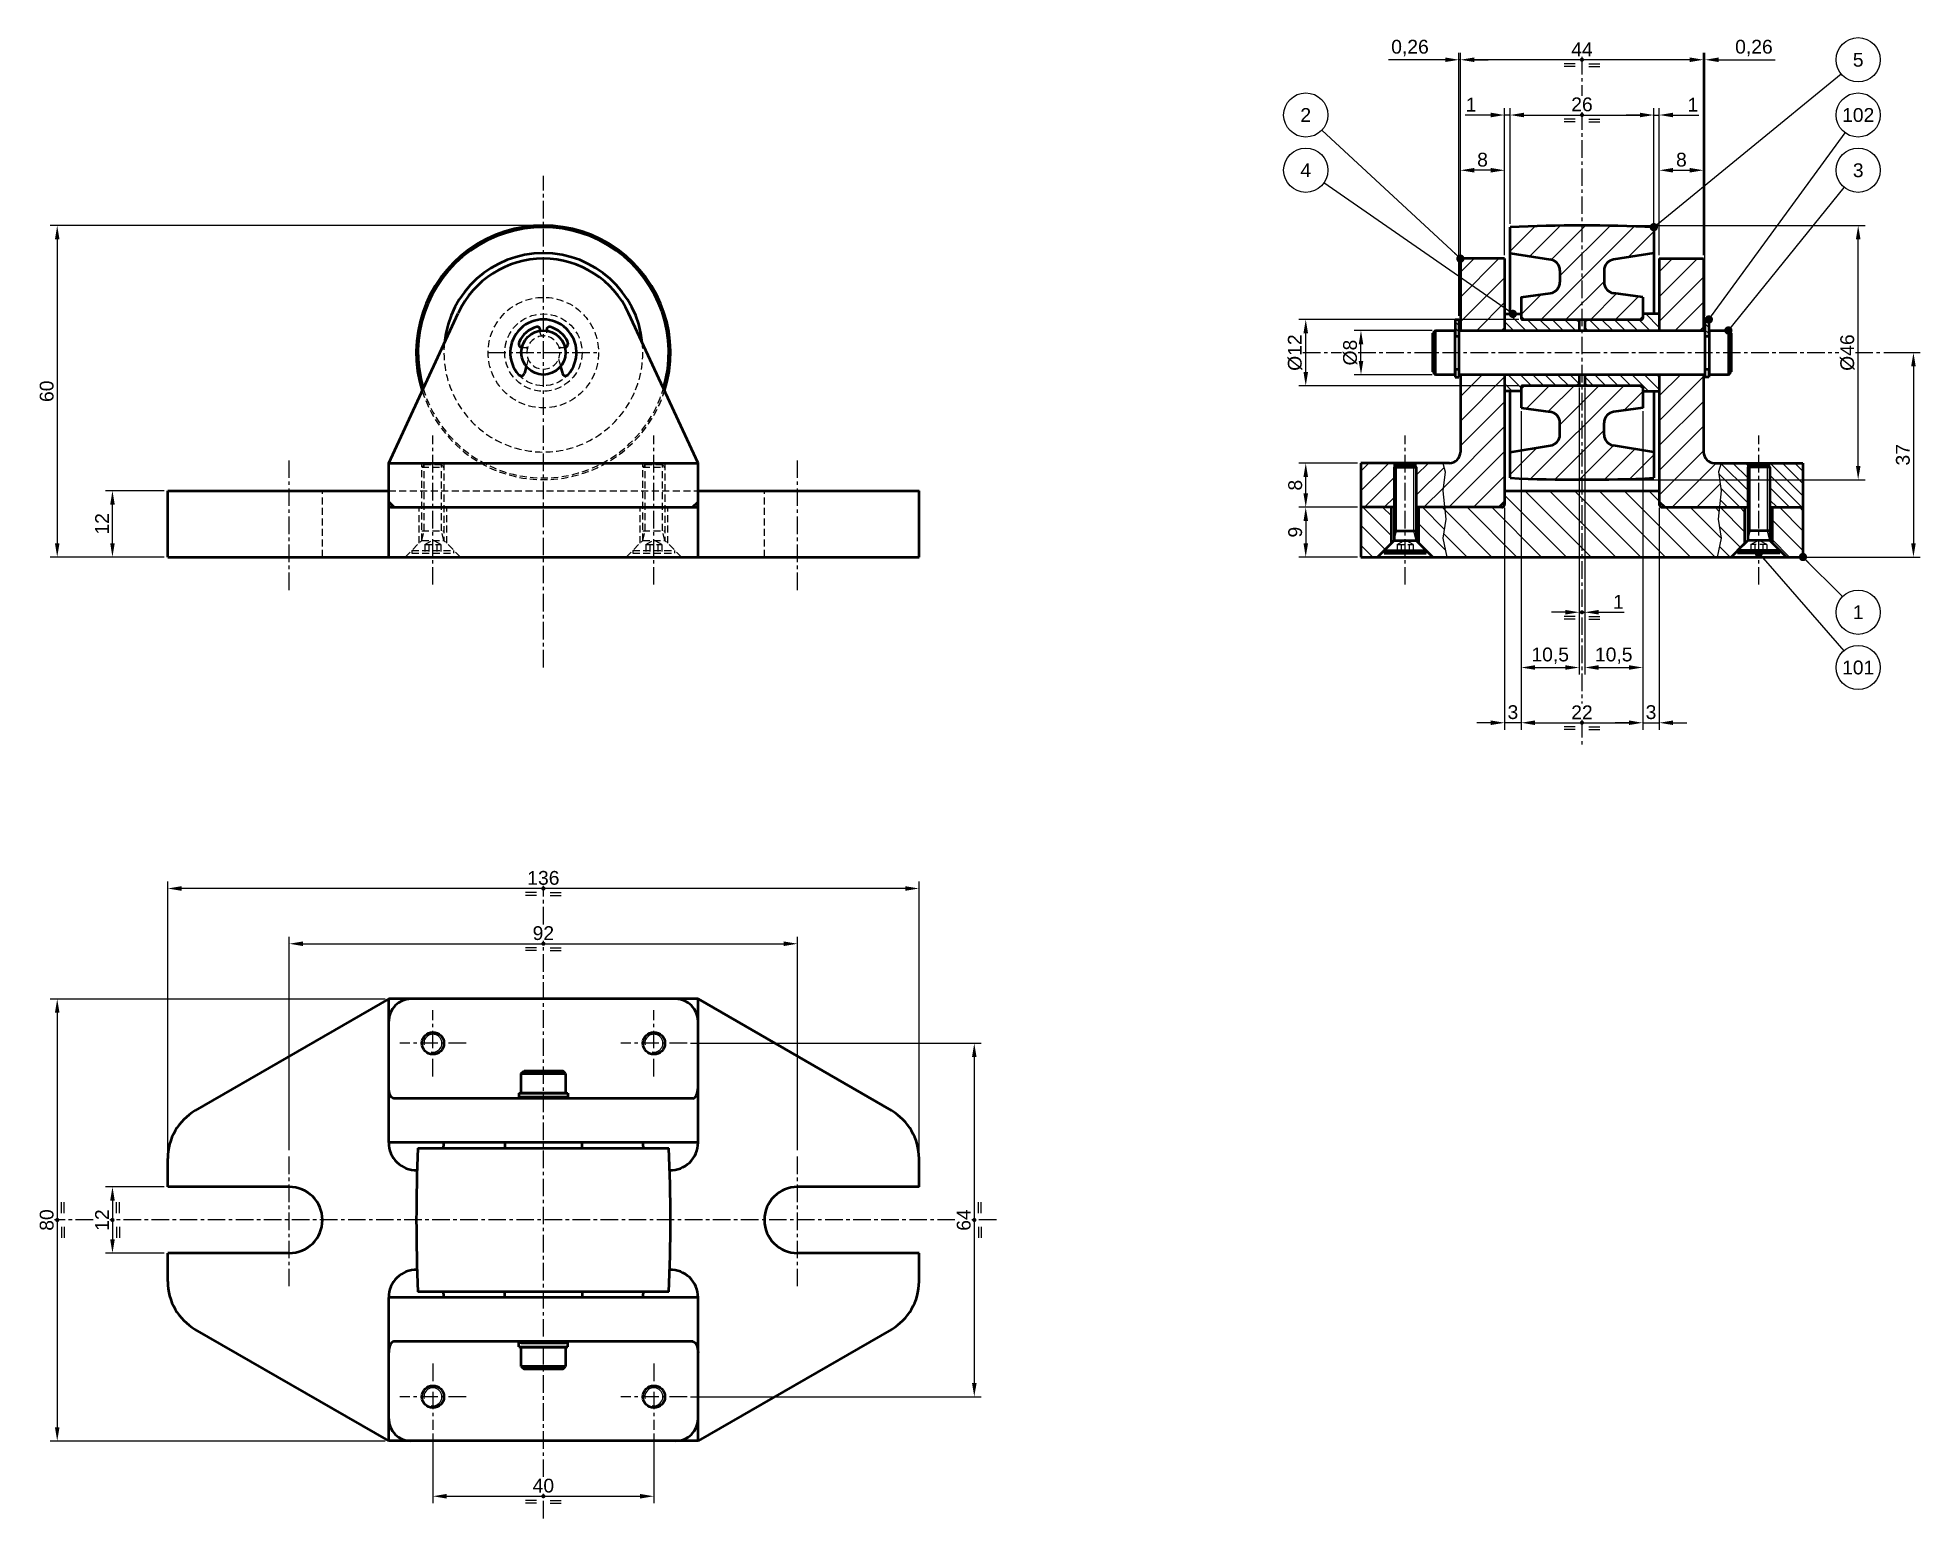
# Model space of a CAD drawing. Header units: millimetres. Extents: x 110 to 451, y 300 to 568.
import ezdxf
from ezdxf.enums import TextEntityAlignment as Align

# ---------------------------------------------------------------- set-up
doc = ezdxf.new("R2010")
doc.units = ezdxf.units.MM
doc.header["$LTSCALE"] = 0.1
doc.header["$PDSIZE"] = -5
doc.linetypes.add('CENTER', pattern=[50.8, 31.75, -6.35, 6.35, -6.35])
doc.linetypes.add('DASHED', pattern=[19.05, 12.7, -6.35])
for name, color, linetype, lineweight in [('ASSE', 4, 'CENTER', 25), ('CONTORNO1', 7, 'Continuous', 50), ('CONTORNO3', 5, 'Continuous', 50), ('NASCOSTA', 6, 'DASHED', 25), ('QUOTA', 3, 'Continuous', 25), ('SOTTILE', 3, 'Continuous', 25), ('TRATTEGGIO', 1, 'Continuous', 25)]:
    doc.layers.add(name, color=color, linetype=linetype, lineweight=lineweight)
doc.styles.get("Standard").update_dxf_attribs({"font": 'arial.ttf'})
doc.dimstyles.new('ISO_1-1', dxfattribs={"dimtxt": 2.5, "dimasz": 2.5, "dimexe": 1.25, "dimexo": 0.625, "dimtad": 1, "dimtxsty": 'Standard', "dimcen": 2.5, "dimclrt": 2, "dimadec": 0, "dimazin": 0, "dimtfac": 1, "dimtmove": 0, "dimatfit": 3, "dimfxl": 1, "dimarcsym": 0})
pattern_1 = [(45, (-68.0443, 0), (-2.245064, 2.245064), [])]
pattern_2 = [(135, (-68.0443, 0), (-1.122532, -1.122532), [])]
pattern_3 = [(135, (-68.0443, 0), (-0.561266, -0.561266), [])]

msp = doc.modelspace()

# ---------------------------------------------------------------- blocks, each defined once
blk = doc.blocks.new('*D3')
at = {"layer": 'Defpoints', "color": 0}
for p in [(181.96, 316.28), (221.96, 316.28), (221.96, 304.28)]:
    blk.add_point(p, dxfattribs=at)
at = {"layer": 'QUOTA', "color": 0, "lineweight": -2}
for p, q in [((181.96, 315.66), (181.96, 303.03)), ((221.96, 315.66), (221.96, 303.03)), ((184.46, 304.28), (219.46, 304.28))]:
    blk.add_line(p, q, dxfattribs=at)
at = {"layer": 'QUOTA', "color": 0}
for points in [[(184.46, 304.7), (184.46, 303.87), (181.96, 304.28)], [(219.46, 303.87), (219.46, 304.7), (221.96, 304.28)]]:
    blk.add_solid(points, dxfattribs=at)
at = {"layer": 'QUOTA', "color": 2, "insert": (201.96, 306.19), "char_height": 2.5, "attachment_point": 5}
blk.add_mtext('40', dxfattribs=at)
blk = doc.blocks.new('*D4')
at = {"layer": 'Defpoints', "color": 0}
for p in [(227.96, 386.28), (227.96, 322.28), (279.96, 322.28)]:
    blk.add_point(p, dxfattribs=at)
at = {"layer": 'QUOTA', "color": 0, "lineweight": -2}
for p, q in [((228.59, 386.28), (281.21, 386.28)), ((279.96, 383.78), (279.96, 324.78)), ((228.59, 322.28), (281.21, 322.28))]:
    blk.add_line(p, q, dxfattribs=at)
at = {"layer": 'QUOTA', "color": 0}
for points in [[(280.38, 383.78), (279.55, 383.78), (279.96, 386.28)], [(279.55, 324.78), (280.38, 324.78), (279.96, 322.28)]]:
    blk.add_solid(points, dxfattribs=at)
at = {"layer": 'QUOTA', "color": 2, "insert": (278.06, 354.28), "char_height": 2.5, "attachment_point": 5, "rotation": 90}
blk.add_mtext('64', dxfattribs=at)
blk = doc.blocks.new('*D5')
at = {"layer": 'Defpoints', "color": 0}
for p in [(247.96, 404.28), (155.96, 366.28), (247.96, 366.28)]:
    blk.add_point(p, dxfattribs=at)
at = {"layer": 'QUOTA', "color": 0, "lineweight": -2}
for p, q in [((155.96, 366.91), (155.96, 405.53)), ((158.46, 404.28), (245.46, 404.28)), ((247.96, 366.91), (247.96, 405.53))]:
    blk.add_line(p, q, dxfattribs=at)
at = {"layer": 'QUOTA', "color": 0}
for points in [[(158.46, 404.7), (158.46, 403.87), (155.96, 404.28)], [(245.46, 403.87), (245.46, 404.7), (247.96, 404.28)]]:
    blk.add_solid(points, dxfattribs=at)
at = {"layer": 'QUOTA', "color": 2, "insert": (201.96, 406.19), "char_height": 2.5, "attachment_point": 5}
blk.add_mtext('92', dxfattribs=at)
blk = doc.blocks.new('*D6')
at = {"layer": 'Defpoints', "color": 0}
for p in [(133.96, 414.28), (133.96, 365.42), (269.96, 365.42)]:
    blk.add_point(p, dxfattribs=at)
at = {"layer": 'QUOTA', "color": 0, "lineweight": -2}
for p, q in [((133.96, 366.04), (133.96, 415.53)), ((267.46, 414.28), (136.46, 414.28)), ((269.96, 366.04), (269.96, 415.53))]:
    blk.add_line(p, q, dxfattribs=at)
at = {"layer": 'QUOTA', "color": 0}
for points in [[(136.46, 414.7), (136.46, 413.87), (133.96, 414.28)], [(267.46, 413.87), (267.46, 414.7), (269.96, 414.28)]]:
    blk.add_solid(points, dxfattribs=at)
at = {"layer": 'QUOTA', "color": 2, "insert": (201.96, 416.19), "char_height": 2.5, "attachment_point": 5}
blk.add_mtext('136', dxfattribs=at)
blk = doc.blocks.new('*D7')
at = {"layer": 'Defpoints', "color": 0}
for p in [(133.96, 360.28), (123.96, 348.28), (133.96, 348.28)]:
    blk.add_point(p, dxfattribs=at)
at = {"layer": 'QUOTA', "color": 0, "lineweight": -2}
for p, q in [((133.34, 360.28), (122.71, 360.28)), ((123.96, 357.78), (123.96, 350.78)), ((133.34, 348.28), (122.71, 348.28))]:
    blk.add_line(p, q, dxfattribs=at)
at = {"layer": 'QUOTA', "color": 0}
for points in [[(124.38, 357.78), (123.55, 357.78), (123.96, 360.28)], [(123.55, 350.78), (124.38, 350.78), (123.96, 348.28)]]:
    blk.add_solid(points, dxfattribs=at)
at = {"layer": 'QUOTA', "color": 2, "insert": (122.08, 354.28), "char_height": 2.5, "attachment_point": 5, "rotation": 90}
blk.add_mtext('12', dxfattribs=at)
blk = doc.blocks.new('*D8')
at = {"layer": 'Defpoints', "color": 0}
for p in [(173.96, 394.28), (113.96, 314.28), (173.96, 314.28)]:
    blk.add_point(p, dxfattribs=at)
at = {"layer": 'QUOTA', "color": 0, "lineweight": -2}
for p, q in [((173.34, 394.28), (112.71, 394.28)), ((113.96, 391.78), (113.96, 316.78)), ((173.34, 314.28), (112.71, 314.28))]:
    blk.add_line(p, q, dxfattribs=at)
at = {"layer": 'QUOTA', "color": 0}
for points in [[(114.38, 391.78), (113.55, 391.78), (113.96, 394.28)], [(113.55, 316.78), (114.38, 316.78), (113.96, 314.28)]]:
    blk.add_solid(points, dxfattribs=at)
at = {"layer": 'QUOTA', "color": 2, "insert": (112.06, 354.28), "char_height": 2.5, "attachment_point": 5, "rotation": 90}
blk.add_mtext('80', dxfattribs=at)
blk = doc.blocks.new('*D9')
at = {"layer": 'Defpoints', "color": 0}
for p in [(123.96, 486.28), (133.96, 486.28), (133.96, 474.28)]:
    blk.add_point(p, dxfattribs=at)
at = {"layer": 'QUOTA', "color": 0, "lineweight": -2}
for p, q in [((133.34, 486.28), (122.71, 486.28)), ((123.96, 476.78), (123.96, 483.78)), ((133.34, 474.28), (122.71, 474.28))]:
    blk.add_line(p, q, dxfattribs=at)
at = {"layer": 'QUOTA', "color": 0}
for points in [[(124.38, 483.78), (123.55, 483.78), (123.96, 486.28)], [(123.55, 476.78), (124.38, 476.78), (123.96, 474.28)]]:
    blk.add_solid(points, dxfattribs=at)
at = {"layer": 'QUOTA', "color": 2, "insert": (122.08, 480.28), "char_height": 2.5, "attachment_point": 5, "rotation": 90}
blk.add_mtext('12', dxfattribs=at)
blk = doc.blocks.new('*D10')
at = {"layer": 'Defpoints', "color": 0}
for p in [(201.96, 534.28), (113.96, 474.28), (133.96, 474.28)]:
    blk.add_point(p, dxfattribs=at)
at = {"layer": 'QUOTA', "color": 0, "lineweight": -2}
for p, q in [((201.34, 534.28), (112.71, 534.28)), ((113.96, 531.78), (113.96, 476.78)), ((133.34, 474.28), (112.71, 474.28))]:
    blk.add_line(p, q, dxfattribs=at)
at = {"layer": 'QUOTA', "color": 0}
for points in [[(114.38, 531.78), (113.55, 531.78), (113.96, 534.28)], [(113.55, 476.78), (114.38, 476.78), (113.96, 474.28)]]:
    blk.add_solid(points, dxfattribs=at)
at = {"layer": 'QUOTA', "color": 2, "insert": (112.06, 504.28), "char_height": 2.5, "attachment_point": 5, "rotation": 90}
blk.add_mtext('60', dxfattribs=at)
blk = doc.blocks.new('*D11')
at = {"layer": 'Defpoints', "color": 0}
for p in [(339.96, 491.28), (349.96, 491.28), (349.96, 483.28)]:
    blk.add_point(p, dxfattribs=at)
at = {"layer": 'QUOTA', "color": 0, "lineweight": -2}
for p, q in [((349.34, 491.28), (338.71, 491.28)), ((339.96, 485.78), (339.96, 488.78)), ((349.34, 483.28), (338.71, 483.28))]:
    blk.add_line(p, q, dxfattribs=at)
at = {"layer": 'QUOTA', "color": 0}
for points in [[(340.38, 488.78), (339.55, 488.78), (339.96, 491.28)], [(339.55, 485.78), (340.38, 485.78), (339.96, 483.28)]]:
    blk.add_solid(points, dxfattribs=at)
at = {"layer": 'QUOTA', "color": 2, "insert": (338.06, 487.28), "char_height": 2.5, "attachment_point": 5, "rotation": 90}
blk.add_mtext('8', dxfattribs=at)
blk = doc.blocks.new('*D12')
at = {"layer": 'Defpoints', "color": 0}
for p in [(349.96, 483.28), (339.96, 474.28), (349.96, 474.28)]:
    blk.add_point(p, dxfattribs=at)
at = {"layer": 'QUOTA', "color": 0, "lineweight": -2}
for p, q in [((349.34, 483.28), (338.71, 483.28)), ((339.96, 480.78), (339.96, 476.78)), ((349.34, 474.28), (338.71, 474.28))]:
    blk.add_line(p, q, dxfattribs=at)
at = {"layer": 'QUOTA', "color": 0}
for points in [[(340.38, 480.78), (339.55, 480.78), (339.96, 483.28)], [(339.55, 476.78), (340.38, 476.78), (339.96, 474.28)]]:
    blk.add_solid(points, dxfattribs=at)
at = {"layer": 'QUOTA', "color": 2, "insert": (338.06, 478.78), "char_height": 2.5, "attachment_point": 5, "rotation": 90}
blk.add_mtext('9', dxfattribs=at)
blk = doc.blocks.new('*D13')
at = {"layer": 'Defpoints', "color": 0}
for p in [(389.96, 534.28), (439.96, 534.28), (389.96, 488.28)]:
    blk.add_point(p, dxfattribs=at)
at = {"layer": 'QUOTA', "color": 0, "lineweight": -2}
for p, q in [((390.59, 534.28), (441.21, 534.28)), ((439.96, 490.78), (439.96, 531.78)), ((390.59, 488.28), (441.21, 488.28))]:
    blk.add_line(p, q, dxfattribs=at)
at = {"layer": 'QUOTA', "color": 0}
for points in [[(440.38, 531.78), (439.55, 531.78), (439.96, 534.28)], [(439.55, 490.78), (440.38, 490.78), (439.96, 488.28)]]:
    blk.add_solid(points, dxfattribs=at)
at = {"layer": 'QUOTA', "color": 2, "insert": (438.02, 511.28), "char_height": 2.5, "attachment_point": 5, "rotation": 90}
blk.add_mtext('%%C46', dxfattribs=at)
blk = doc.blocks.new('*D14')
at = {"layer": 'Defpoints', "color": 0}
for p in [(339.96, 517.28), (379.16, 517.28), (379.16, 505.28)]:
    blk.add_point(p, dxfattribs=at)
at = {"layer": 'QUOTA', "color": 0, "lineweight": -2}
for p, q in [((378.54, 517.28), (338.71, 517.28)), ((339.96, 507.78), (339.96, 514.78)), ((378.54, 505.28), (338.71, 505.28))]:
    blk.add_line(p, q, dxfattribs=at)
at = {"layer": 'QUOTA', "color": 0}
for points in [[(340.38, 514.78), (339.55, 514.78), (339.96, 517.28)], [(339.55, 507.78), (340.38, 507.78), (339.96, 505.28)]]:
    blk.add_solid(points, dxfattribs=at)
at = {"layer": 'QUOTA', "color": 2, "insert": (338.02, 511.28), "char_height": 2.5, "attachment_point": 5, "rotation": 90}
blk.add_mtext('%%C12', dxfattribs=at)
blk = doc.blocks.new('*D15')
at = {"layer": 'Defpoints', "color": 0}
for p in [(349.96, 515.28), (363.46, 515.28), (363.46, 507.28)]:
    blk.add_point(p, dxfattribs=at)
at = {"layer": 'QUOTA', "color": 0, "lineweight": -2}
for p, q in [((362.84, 515.28), (348.71, 515.28)), ((349.96, 509.78), (349.96, 512.78)), ((362.84, 507.28), (348.71, 507.28))]:
    blk.add_line(p, q, dxfattribs=at)
at = {"layer": 'QUOTA', "color": 0}
for points in [[(350.38, 512.78), (349.55, 512.78), (349.96, 515.28)], [(349.55, 509.78), (350.38, 509.78), (349.96, 507.28)]]:
    blk.add_solid(points, dxfattribs=at)
at = {"layer": 'QUOTA', "color": 2, "insert": (348.02, 511.28), "char_height": 2.5, "attachment_point": 5, "rotation": 90}
blk.add_mtext('%%C8', dxfattribs=at)
blk = doc.blocks.new('*D16')
at = {"layer": 'Defpoints', "color": 0}
for p in [(443.96, 511.28), (429.96, 474.28), (449.96, 474.28)]:
    blk.add_point(p, dxfattribs=at)
at = {"layer": 'QUOTA', "color": 0, "lineweight": -2}
for p, q in [((444.59, 511.28), (451.21, 511.28)), ((449.96, 508.78), (449.96, 476.78)), ((430.59, 474.28), (451.21, 474.28))]:
    blk.add_line(p, q, dxfattribs=at)
at = {"layer": 'QUOTA', "color": 0}
for points in [[(450.38, 508.78), (449.55, 508.78), (449.96, 511.28)], [(449.55, 476.78), (450.38, 476.78), (449.96, 474.28)]]:
    blk.add_solid(points, dxfattribs=at)
at = {"layer": 'QUOTA', "color": 2, "insert": (448.06, 492.78), "char_height": 2.5, "attachment_point": 5, "rotation": 90}
blk.add_mtext('37', dxfattribs=at)
blk = doc.blocks.new('*D17')
at = {"layer": 'Defpoints', "color": 0}
for p in [(402.96, 554.28), (376.96, 533.98), (402.96, 533.98)]:
    blk.add_point(p, dxfattribs=at)
at = {"layer": 'QUOTA', "color": 0, "lineweight": -2}
for p, q in [((376.96, 534.61), (376.96, 555.53)), ((402.96, 534.61), (402.96, 555.53)), ((379.46, 554.28), (400.46, 554.28))]:
    blk.add_line(p, q, dxfattribs=at)
at = {"layer": 'QUOTA', "color": 0}
for points in [[(379.46, 554.7), (379.46, 553.87), (376.96, 554.28)], [(400.46, 553.87), (400.46, 554.7), (402.96, 554.28)]]:
    blk.add_solid(points, dxfattribs=at)
at = {"layer": 'QUOTA', "color": 2, "insert": (389.96, 556.19), "char_height": 2.5, "attachment_point": 5}
blk.add_mtext('26', dxfattribs=at)
blk = doc.blocks.new('*D18')
at = {"layer": 'Defpoints', "color": 0}
for p in [(403.96, 554.28), (402.96, 533.98), (403.96, 528.28)]:
    blk.add_point(p, dxfattribs=at)
at = {"layer": 'QUOTA', "color": 0, "lineweight": -2}
for p, q in [((402.96, 534.61), (402.96, 555.53)), ((403.96, 528.91), (403.96, 555.53)), ((400.46, 554.28), (397.96, 554.28)), ((402.96, 554.28), (403.96, 554.28)), ((406.46, 554.28), (411.13, 554.28))]:
    blk.add_line(p, q, dxfattribs=at)
at = {"layer": 'QUOTA', "color": 0}
for points in [[(400.46, 553.87), (400.46, 554.7), (402.96, 554.28)], [(406.46, 554.7), (406.46, 553.87), (403.96, 554.28)]]:
    blk.add_solid(points, dxfattribs=at)
at = {"layer": 'QUOTA', "color": 2, "insert": (410.05, 556.16), "char_height": 2.5, "attachment_point": 5}
blk.add_mtext('1', dxfattribs=at)
blk = doc.blocks.new('*D19')
at = {"layer": 'Defpoints', "color": 0}
for p in [(411.96, 544.28), (403.96, 528.28), (411.96, 528.28)]:
    blk.add_point(p, dxfattribs=at)
at = {"layer": 'QUOTA', "color": 0, "lineweight": -2}
for p, q in [((403.96, 528.91), (403.96, 545.53)), ((411.96, 528.91), (411.96, 545.53)), ((406.46, 544.28), (409.46, 544.28))]:
    blk.add_line(p, q, dxfattribs=at)
at = {"layer": 'QUOTA', "color": 0}
for points in [[(406.46, 544.7), (406.46, 543.87), (403.96, 544.28)], [(409.46, 543.87), (409.46, 544.7), (411.96, 544.28)]]:
    blk.add_solid(points, dxfattribs=at)
at = {"layer": 'QUOTA', "color": 2, "insert": (407.96, 546.19), "char_height": 2.5, "attachment_point": 5}
blk.add_mtext('8', dxfattribs=at)
blk = doc.blocks.new('*D20')
at = {"layer": 'Defpoints', "color": 0}
for p in [(367.96, 564.28), (367.96, 528.28), (411.96, 528.28)]:
    blk.add_point(p, dxfattribs=at)
at = {"layer": 'QUOTA', "color": 0, "lineweight": -2}
for p, q in [((367.96, 528.91), (367.96, 565.53)), ((409.46, 564.28), (370.46, 564.28)), ((411.96, 528.91), (411.96, 565.53))]:
    blk.add_line(p, q, dxfattribs=at)
at = {"layer": 'QUOTA', "color": 0}
for points in [[(370.46, 564.7), (370.46, 563.87), (367.96, 564.28)], [(409.46, 563.87), (409.46, 564.7), (411.96, 564.28)]]:
    blk.add_solid(points, dxfattribs=at)
at = {"layer": 'QUOTA', "color": 2, "insert": (389.96, 566.16), "char_height": 2.5, "attachment_point": 5}
blk.add_mtext('44', dxfattribs=at)
blk = doc.blocks.new('*D21')
at = {"layer": 'Defpoints', "color": 0}
for p in [(412.22, 564.28), (411.96, 528.28), (412.22, 517.28)]:
    blk.add_point(p, dxfattribs=at)
at = {"layer": 'QUOTA', "color": 0, "lineweight": -2}
for p, q in [((409.46, 564.28), (406.96, 564.28)), ((411.96, 528.91), (411.96, 565.53)), ((411.96, 564.28), (412.22, 564.28)), ((412.22, 517.91), (412.22, 565.53)), ((414.72, 564.28), (424.96, 564.28))]:
    blk.add_line(p, q, dxfattribs=at)
at = {"layer": 'QUOTA', "color": 0}
for points in [[(409.46, 563.87), (409.46, 564.7), (411.96, 564.28)], [(414.72, 564.7), (414.72, 563.87), (412.22, 564.28)]]:
    blk.add_solid(points, dxfattribs=at)
at = {"layer": 'QUOTA', "color": 2, "insert": (421.09, 566.41), "char_height": 2.5, "attachment_point": 5}
blk.add_mtext('0,26', dxfattribs=at)
blk = doc.blocks.new('*D22')
at = {"layer": 'Defpoints', "color": 0}
for p in [(367.7, 564.28), (367.96, 528.28), (367.7, 517.28)]:
    blk.add_point(p, dxfattribs=at)
at = {"layer": 'QUOTA', "color": 0, "lineweight": -2}
for p, q in [((365.2, 564.28), (354.96, 564.28)), ((367.7, 517.91), (367.7, 565.53)), ((367.96, 564.28), (367.7, 564.28)), ((367.96, 528.91), (367.96, 565.53)), ((370.46, 564.28), (372.96, 564.28))]:
    blk.add_line(p, q, dxfattribs=at)
at = {"layer": 'QUOTA', "color": 0}
for points in [[(365.2, 563.87), (365.2, 564.7), (367.7, 564.28)], [(370.46, 564.7), (370.46, 563.87), (367.96, 564.28)]]:
    blk.add_solid(points, dxfattribs=at)
at = {"layer": 'QUOTA', "color": 2, "insert": (358.83, 566.41), "char_height": 2.5, "attachment_point": 5}
blk.add_mtext('0,26', dxfattribs=at)
blk = doc.blocks.new('*D23')
at = {"layer": 'Defpoints', "color": 0}
for p in [(375.96, 554.28), (376.96, 533.98), (375.96, 528.28)]:
    blk.add_point(p, dxfattribs=at)
at = {"layer": 'QUOTA', "color": 0, "lineweight": -2}
for p, q in [((375.96, 528.91), (375.96, 555.53)), ((376.96, 534.61), (376.96, 555.53)), ((373.46, 554.28), (368.79, 554.28)), ((376.96, 554.28), (375.96, 554.28)), ((379.46, 554.28), (381.96, 554.28))]:
    blk.add_line(p, q, dxfattribs=at)
at = {"layer": 'QUOTA', "color": 0}
for points in [[(373.46, 553.87), (373.46, 554.7), (375.96, 554.28)], [(379.46, 554.7), (379.46, 553.87), (376.96, 554.28)]]:
    blk.add_solid(points, dxfattribs=at)
at = {"layer": 'QUOTA', "color": 2, "insert": (369.88, 556.16), "char_height": 2.5, "attachment_point": 5}
blk.add_mtext('1', dxfattribs=at)
blk = doc.blocks.new('*D24')
at = {"layer": 'Defpoints', "color": 0}
for p in [(367.96, 544.28), (367.96, 528.28), (375.96, 528.28)]:
    blk.add_point(p, dxfattribs=at)
at = {"layer": 'QUOTA', "color": 0, "lineweight": -2}
for p, q in [((367.96, 528.91), (367.96, 545.53)), ((375.96, 528.91), (375.96, 545.53)), ((373.46, 544.28), (370.46, 544.28))]:
    blk.add_line(p, q, dxfattribs=at)
at = {"layer": 'QUOTA', "color": 0}
for points in [[(370.46, 544.7), (370.46, 543.87), (367.96, 544.28)], [(373.46, 543.87), (373.46, 544.7), (375.96, 544.28)]]:
    blk.add_solid(points, dxfattribs=at)
at = {"layer": 'QUOTA', "color": 2, "insert": (371.96, 546.19), "char_height": 2.5, "attachment_point": 5}
blk.add_mtext('8', dxfattribs=at)
blk = doc.blocks.new('*D25')
at = {"layer": 'Defpoints', "color": 0}
for p in [(389.46, 505.57), (378.96, 501.28), (389.46, 454.28)]:
    blk.add_point(p, dxfattribs=at)
at = {"layer": 'QUOTA', "color": 0, "lineweight": -2}
for p, q in [((389.46, 504.95), (389.46, 453.03)), ((378.96, 500.66), (378.96, 453.03)), ((381.46, 454.28), (386.96, 454.28))]:
    blk.add_line(p, q, dxfattribs=at)
at = {"layer": 'QUOTA', "color": 0}
for points in [[(381.46, 454.7), (381.46, 453.87), (378.96, 454.28)], [(386.96, 453.87), (386.96, 454.7), (389.46, 454.28)]]:
    blk.add_solid(points, dxfattribs=at)
at = {"layer": 'QUOTA', "color": 2, "insert": (384.21, 456.41), "char_height": 2.5, "attachment_point": 5}
blk.add_mtext('10,5', dxfattribs=at)
blk = doc.blocks.new('*D26')
at = {"layer": 'Defpoints', "color": 0}
for p in [(378.96, 501.28), (375.96, 483.78), (375.96, 444.28)]:
    blk.add_point(p, dxfattribs=at)
at = {"layer": 'QUOTA', "color": 0, "lineweight": -2}
for p, q in [((378.96, 500.66), (378.96, 443.03)), ((375.96, 483.16), (375.96, 443.03)), ((373.46, 444.28), (370.96, 444.28)), ((378.96, 444.28), (375.96, 444.28)), ((381.46, 444.28), (383.96, 444.28))]:
    blk.add_line(p, q, dxfattribs=at)
at = {"layer": 'QUOTA', "color": 0}
for points in [[(373.46, 443.87), (373.46, 444.7), (375.96, 444.28)], [(381.46, 444.7), (381.46, 443.87), (378.96, 444.28)]]:
    blk.add_solid(points, dxfattribs=at)
at = {"layer": 'QUOTA', "color": 2, "insert": (377.46, 446.19), "char_height": 2.5, "attachment_point": 5}
blk.add_mtext('3', dxfattribs=at)
blk = doc.blocks.new('*D27')
at = {"layer": 'Defpoints', "color": 0}
for p in [(378.96, 501.28), (400.96, 501.28), (400.96, 444.28)]:
    blk.add_point(p, dxfattribs=at)
at = {"layer": 'QUOTA', "color": 0, "lineweight": -2}
for p, q in [((378.96, 500.66), (378.96, 443.03)), ((400.96, 500.66), (400.96, 443.03)), ((381.46, 444.28), (398.46, 444.28))]:
    blk.add_line(p, q, dxfattribs=at)
at = {"layer": 'QUOTA', "color": 0}
for points in [[(381.46, 444.7), (381.46, 443.87), (378.96, 444.28)], [(398.46, 443.87), (398.46, 444.7), (400.96, 444.28)]]:
    blk.add_solid(points, dxfattribs=at)
at = {"layer": 'QUOTA', "color": 2, "insert": (389.96, 446.16), "char_height": 2.5, "attachment_point": 5}
blk.add_mtext('22', dxfattribs=at)
blk = doc.blocks.new('*D28')
at = {"layer": 'Defpoints', "color": 0}
for p in [(390.46, 505.57), (400.96, 501.28), (400.96, 454.28)]:
    blk.add_point(p, dxfattribs=at)
at = {"layer": 'QUOTA', "color": 0, "lineweight": -2}
for p, q in [((390.46, 504.95), (390.46, 453.03)), ((400.96, 500.66), (400.96, 453.03)), ((392.96, 454.28), (398.46, 454.28))]:
    blk.add_line(p, q, dxfattribs=at)
at = {"layer": 'QUOTA', "color": 0}
for points in [[(392.96, 454.7), (392.96, 453.87), (390.46, 454.28)], [(398.46, 453.87), (398.46, 454.7), (400.96, 454.28)]]:
    blk.add_solid(points, dxfattribs=at)
at = {"layer": 'QUOTA', "color": 2, "insert": (395.71, 456.41), "char_height": 2.5, "attachment_point": 5}
blk.add_mtext('10,5', dxfattribs=at)
blk = doc.blocks.new('*D29')
at = {"layer": 'Defpoints', "color": 0}
for p in [(400.96, 501.28), (403.96, 483.78), (403.96, 444.28)]:
    blk.add_point(p, dxfattribs=at)
at = {"layer": 'QUOTA', "color": 0, "lineweight": -2}
for p, q in [((400.96, 500.66), (400.96, 443.03)), ((403.96, 483.16), (403.96, 443.03)), ((398.46, 444.28), (395.96, 444.28)), ((400.96, 444.28), (403.96, 444.28)), ((406.46, 444.28), (408.96, 444.28))]:
    blk.add_line(p, q, dxfattribs=at)
at = {"layer": 'QUOTA', "color": 0}
for points in [[(398.46, 443.87), (398.46, 444.7), (400.96, 444.28)], [(406.46, 444.7), (406.46, 443.87), (403.96, 444.28)]]:
    blk.add_solid(points, dxfattribs=at)
at = {"layer": 'QUOTA', "color": 2, "insert": (402.46, 446.19), "char_height": 2.5, "attachment_point": 5}
blk.add_mtext('3', dxfattribs=at)
blk = doc.blocks.new('Simbolo_Simmetria')
at = {"layer": 'QUOTA'}
for p, q in [((-1.25, -0.75), (-3.25, -0.75)), ((-1.25, -1.25), (-3.25, -1.25)), ((1.25, -0.75), (3.25, -0.75)), ((1.25, -1.25), (3.25, -1.25))]:
    blk.add_line(p, q, dxfattribs=at)
at = {"layer": 'QUOTA', "const_width": 0.375}
blk.add_lwpolyline([(-0.1875, 0, 1), (0.1875, 0, 1)], format="xyb", close=True, dxfattribs=at)
blk = doc.blocks.new('*D31')
at = {"layer": 'Defpoints', "color": 0}
for p in [(389.46, 505.57), (390.46, 505.57), (390.46, 464.28)]:
    blk.add_point(p, dxfattribs=at)
at = {"layer": 'QUOTA', "color": 0, "lineweight": -2}
for p, q in [((389.46, 504.95), (389.46, 463.03)), ((390.46, 504.95), (390.46, 463.03)), ((386.96, 464.28), (384.46, 464.28)), ((389.46, 464.28), (390.46, 464.28)), ((392.96, 464.28), (397.63, 464.28))]:
    blk.add_line(p, q, dxfattribs=at)
at = {"layer": 'QUOTA', "color": 0}
for points in [[(386.96, 463.87), (386.96, 464.7), (389.46, 464.28)], [(392.96, 464.7), (392.96, 463.87), (390.46, 464.28)]]:
    blk.add_solid(points, dxfattribs=at)
at = {"layer": 'QUOTA', "color": 2, "insert": (396.55, 466.16), "char_height": 2.5, "attachment_point": 5}
blk.add_mtext('1', dxfattribs=at)
blk = doc.blocks.new('Bollino')
at = {"layer": 'QUOTA'}
blk.add_circle((0, 0), 4, dxfattribs=at)
at = {"layer": 'QUOTA', "color": 2, "flags": 8}
blk.add_attdef('Item', text='', height=2.5, dxfattribs=at).set_placement((0, 0), align=Align.MIDDLE_CENTER)

# ---------------------------------------------------------------- dimensions: what is measured, and where the dimension line sits
at = {"layer": 'QUOTA'}
for base, p1, p2, angle, picture, middle in [((367.702, 564.284), (367.962, 528.284), (367.702, 517.284), 180, '*D22', (358.834, 566.41)), ((375.962, 554.284), (376.962, 533.984), (375.962, 528.284), 180, '*D23', (369.877, 556.164)), ((367.962, 544.284), (375.962, 528.284), (367.962, 528.284), 180, '*D24', (371.962, 546.185)), ((113.962, 474.284), (201.962, 534.284), (133.962, 474.284), 90, '*D10', (112.061, 504.284)), ((449.962, 474.284), (443.962, 511.284), (429.962, 474.284), 90, '*D16', (448.061, 492.784)), ((339.962, 491.284), (349.962, 483.284), (349.962, 491.284), 90, '*D11', (338.061, 487.284)), ((123.962, 486.284), (133.962, 474.284), (133.962, 486.284), 90, '*D9', (122.082, 480.284)), ((339.962, 474.284), (349.962, 483.284), (349.962, 474.284), 90, '*D12', (338.061, 478.784)), ((113.962, 314.284), (173.962, 394.284), (173.962, 314.284), 90, '*D8', (112.061, 354.284)), ((279.962, 322.284), (227.962, 386.284), (227.962, 322.284), 90, '*D4', (278.061, 354.284)), ((123.962, 348.284), (133.962, 360.284), (133.962, 348.284), 90, '*D7', (122.082, 354.284))]:
    dim = msp.add_linear_dim(base=base, p1=p1, p2=p2, angle=angle, dimstyle='ISO_1-1', dxfattribs=at)
    dim.commit()
    dim.dimension.update_dxf_attribs({"geometry": picture, "text_midpoint": middle})
for base, p1, p2, picture, middle in [((367.962, 564.284), (411.962, 528.284), (367.962, 528.284), '*D20', (389.962, 566.159)), ((412.222, 564.284), (411.962, 528.284), (412.222, 517.284), '*D21', (421.091, 566.41)), ((402.962, 554.284), (376.962, 533.984), (402.962, 533.984), '*D17', (389.962, 556.185)), ((403.962, 554.284), (402.962, 533.984), (403.962, 528.284), '*D18', (410.047, 556.164)), ((411.962, 544.284), (403.962, 528.284), (411.962, 528.284), '*D19', (407.962, 546.185)), ((389.462, 454.284), (378.962, 501.284), (389.462, 505.573), '*D25', (384.212, 456.41)), ((390.462, 464.284), (389.462, 505.573), (390.462, 505.573), '*D31', (396.547, 466.164)), ((400.962, 454.284), (390.462, 505.573), (400.962, 501.284), '*D28', (395.712, 456.41)), ((375.962, 444.284), (378.962, 501.284), (375.962, 483.784), '*D26', (377.462, 446.185)), ((400.962, 444.284), (378.962, 501.284), (400.962, 501.284), '*D27', (389.962, 446.164)), ((403.962, 444.284), (400.962, 501.284), (403.962, 483.784), '*D29', (402.462, 446.185)), ((133.962, 414.284), (269.962, 365.416), (133.962, 365.416), '*D6', (201.962, 416.185)), ((247.962, 404.284), (155.962, 366.284), (247.962, 366.284), '*D5', (201.962, 406.185)), ((221.962, 304.284), (181.962, 316.284), (221.962, 316.284), '*D3', (201.962, 306.185))]:
    dim = msp.add_linear_dim(base=base, p1=p1, p2=p2, dimstyle='ISO_1-1', dxfattribs=at)
    dim.commit()
    dim.dimension.update_dxf_attribs({"geometry": picture, "text_midpoint": middle})
dim = msp.add_linear_dim(base=(439.962, 534.284), p1=(389.962, 488.284), p2=(389.962, 534.284), angle=90, text='%%C<>', dimstyle='ISO_1-1', dxfattribs=at)
dim.commit()
dim.dimension.update_dxf_attribs({"geometry": '*D13', "text_midpoint": (438.016, 511.284)})
for p1, p2, distance, picture, middle in [((379.162, 505.284), (379.162, 517.284), 39.2, '*D14', (338.016, 511.284)), ((363.462, 507.284), (363.462, 515.284), 13.5, '*D15', (348.016, 511.284))]:
    dim = msp.add_aligned_dim(p1=p1, p2=p2, distance=distance, text='%%C<>', dimstyle='ISO_1-1', dxfattribs=at)
    dim.commit()
    dim.dimension.update_dxf_attribs({"geometry": picture, "text_midpoint": middle})

# ---------------------------------------------------------------- hatches: boundary and pattern name
at = {"layer": 'TRATTEGGIO'}
h = msp.add_hatch(dxfattribs=at)
h.set_pattern_fill('ANSI31', color=256, style=0)
h.paths.add_polyline_path([(400.962, 521.284), (395.684, 522.026, -0.3738847), (393.962, 524.006), (393.962, 526.15, -0.3689195), (395.649, 528.126), (402.962, 529.284), (402.962, 533.984, 0.0230769), (376.962, 533.984), (376.962, 529.284), (384.275, 528.126, -0.3689195), (385.962, 526.15), (385.962, 524.006, -0.3738847), (384.241, 522.026), (378.962, 521.284), (378.962, 517.684), (379.362, 517.284), (400.562, 517.284), (400.962, 517.684)])
h.paths.add_polyline_path([(393.962, 498.562, -0.3738847), (395.684, 500.542), (400.962, 501.284), (400.962, 504.884), (400.562, 505.284), (379.362, 505.284), (378.962, 504.884), (378.962, 501.284), (384.241, 500.542, -0.3738847), (385.962, 498.562), (385.962, 496.418, -0.3689195), (384.275, 494.442), (376.962, 493.284), (376.962, 488.584, 0.0230769), (402.962, 488.584), (402.962, 493.284), (395.649, 494.442, -0.3689195), (393.962, 496.418)])
h = msp.add_hatch(dxfattribs=at)
h.set_pattern_fill('ANSI31', color=256, style=0)
h.set_pattern_definition(pattern_1)
h.paths.add_polyline_path([(375.962, 515.284), (375.962, 528.284), (367.962, 528.284), (367.962, 515.284)])
h.paths.add_polyline_path([(375.962, 484.284), (375.962, 507.284), (367.962, 507.284), (367.962, 493.284, -0.4142136), (365.962, 491.284), (364.77, 491.284), (365.227, 489.68), (364.764, 486.247), (365.093, 483.284), (374.962, 483.284)])
h = msp.add_hatch(dxfattribs=at)
h.set_pattern_fill('ANSI31', color=256, style=0)
h.set_pattern_definition(pattern_1)
h.paths.add_polyline_path([(411.962, 515.284), (411.962, 528.284), (403.962, 528.284), (403.962, 515.284)])
h.paths.add_polyline_path([(411.962, 493.284), (411.962, 507.284), (403.962, 507.284), (403.962, 484.284), (404.962, 483.284), (414.831, 483.284), (415.161, 486.247), (414.698, 489.68), (415.154, 491.284), (413.962, 491.284, -0.4142136)])
h = msp.add_hatch(dxfattribs=at)
h.set_pattern_fill('ANSI31', color=256, scale=0.5, angle=90, style=0)
h.set_pattern_definition(pattern_2)
h.paths.add_polyline_path([(419.962, 483.284), (419.962, 490.555), (419.962, 491.284), (415.154, 491.284), (414.698, 489.68), (415.161, 486.247), (414.831, 483.284)])
h.paths.add_polyline_path([(429.962, 483.284), (429.962, 491.284), (423.962, 491.284), (423.962, 483.284)])
h.paths.add_polyline_path([(389.462, 515.284), (389.462, 516.995), (388.962, 517.284), (379.162, 517.284, -0.4142136), (378.962, 517.484), (378.962, 518.284), (375.962, 518.284), (375.962, 515.284)])
h.paths.add_polyline_path([(389.462, 505.573), (389.462, 507.284), (375.962, 507.284), (375.962, 504.284), (378.962, 504.284), (378.962, 505.084, -0.4142136), (379.162, 505.284), (388.962, 505.284)])
h = msp.add_hatch(dxfattribs=at)
h.set_pattern_fill('ANSI31', color=256, scale=0.5, angle=90, style=0)
h.set_pattern_definition(pattern_2)
h.paths.add_polyline_path([(403.962, 515.284), (403.962, 518.284), (400.962, 518.284), (400.962, 517.484, -0.4142136), (400.762, 517.284), (390.962, 517.284), (390.462, 516.995), (390.462, 515.284)])
h.paths.add_polyline_path([(403.962, 504.284), (403.962, 507.284), (390.462, 507.284), (390.462, 505.573), (390.962, 505.284), (400.762, 505.284, -0.4142136), (400.962, 505.084), (400.962, 504.284)])
h = msp.add_hatch(dxfattribs=at)
h.set_pattern_fill('ANSI31', color=256, scale=0.25, angle=90, style=0)
h.set_pattern_definition(pattern_3)
h.paths.add_polyline_path([(367.702, 514.284), (367.702, 517.284), (367.002, 517.284), (367.002, 514.284)])
h = msp.add_hatch(dxfattribs=at)
h.set_pattern_fill('ANSI31', color=256, scale=0.25, angle=90, style=0)
h.set_pattern_definition(pattern_3)
h.paths.add_polyline_path([(412.922, 514.284), (412.922, 517.284), (412.222, 517.284), (412.222, 514.284)])
h = msp.add_hatch(dxfattribs=at)
h.set_pattern_fill('ANSI31', color=256, scale=0.8, style=0)
h.set_pattern_definition([(45, (-68.0443, 0), (-1.796051, 1.796051), [])])
h.paths.add_polyline_path([(355.962, 483.284), (355.962, 491.284), (349.962, 491.284), (349.962, 483.284)])
h.paths.add_polyline_path([(364.764, 486.247), (365.227, 489.68), (364.77, 491.284), (359.962, 491.284), (359.962, 490.555), (359.962, 483.284), (365.093, 483.284)])
h = msp.add_hatch(dxfattribs=at)
h.set_pattern_fill('ANSI31', color=256, angle=90, style=0)
h.set_pattern_definition([(135, (-68.0443, 0), (-2.245064, -2.245064), [])])
h.paths.add_polyline_path([(415.161, 477.68), (414.59, 481.107), (414.831, 483.284), (404.462, 483.284, -0.4142136), (403.962, 483.784), (403.962, 486.284), (375.962, 486.284), (375.962, 483.784, -0.4142136), (375.462, 483.284), (365.093, 483.284), (365.335, 481.107), (364.764, 477.68), (365.519, 474.284), (414.406, 474.284)])
h = msp.add_hatch(dxfattribs=at)
h.set_pattern_fill('ANSI31', color=256, scale=0.8, angle=90, style=0)
h.set_pattern_definition([(135, (-68.0443, 0), (-1.796051, -1.796051), [])])
h.paths.add_polyline_path([(364.764, 477.68), (365.335, 481.107), (365.093, 483.284), (360.462, 483.284), (360.462, 476.784), (362.962, 474.284), (365.519, 474.284)])
h.paths.add_polyline_path([(355.462, 476.784), (355.462, 483.284), (349.962, 483.284), (349.962, 474.284), (352.962, 474.284)])
h.paths.add_polyline_path([(419.462, 476.784), (419.462, 483.284), (414.831, 483.284), (414.59, 481.107), (415.161, 477.68), (414.406, 474.284), (416.962, 474.284), (418.142, 475.464)])
h.paths.add_polyline_path([(429.962, 474.284), (429.962, 483.284), (424.462, 483.284), (424.462, 476.784), (425.782, 475.464), (426.962, 474.284)])

# ---------------------------------------------------------------- linework, layer by layer
at = {"layer": 'ASSE'}
for p, q in [((389.962, 564.784), (389.962, 557.784)), ((389.962, 554.784), (389.962, 447.784)), ((201.962, 454.284), (201.962, 543.247)), ((191.962, 511.284), (211.962, 511.284)), ((339.462, 511.284), (346.462, 511.284)), ((349.462, 511.284), (436.462, 511.284)), ((439.462, 511.284), (443.962, 511.284)), ((181.962, 469.284), (181.962, 496.284)), ((221.962, 469.284), (221.962, 496.284)), ((357.962, 469.284), (357.962, 496.284)), ((421.962, 469.284), (421.962, 496.284)), ((155.962, 468.284), (155.962, 492.284)), ((247.962, 468.284), (247.962, 492.284)), ((389.962, 444.784), (389.962, 440.284)), ((201.962, 407.784), (201.962, 414.784)), ((201.962, 307.784), (201.962, 404.784)), ((181.962, 380.284), (181.962, 392.284)), ((221.962, 380.284), (221.962, 392.284)), ((187.962, 386.284), (175.962, 386.284)), ((227.962, 386.284), (215.962, 386.284)), ((155.962, 342.284), (155.962, 366.284)), ((247.962, 342.284), (247.962, 366.284)), ((120.462, 354.284), (113.462, 354.284)), ((276.462, 354.284), (123.462, 354.284)), ((283.962, 354.284), (279.462, 354.284)), ((181.962, 328.284), (181.962, 316.284)), ((221.962, 328.284), (221.962, 316.284)), ((187.962, 322.284), (175.962, 322.284)), ((227.962, 322.284), (215.962, 322.284)), ((201.962, 300.284), (201.962, 304.784))]:
    msp.add_line(p, q, dxfattribs=at)
at = {"layer": 'CONTORNO1'}
for p, q in [((376.962, 518.284), (376.962, 533.984)), ((402.962, 533.984), (402.962, 518.284)), ((367.962, 528.284), (367.962, 515.284)), ((375.962, 528.284), (367.962, 528.284)), ((375.962, 528.284), (375.962, 515.284)), ((376.962, 529.284), (384.275, 528.126)), ((402.962, 529.284), (395.649, 528.126)), ((403.962, 528.284), (403.962, 515.284)), ((403.962, 528.284), (411.962, 528.284)), ((411.962, 528.284), (411.962, 515.284)), ((385.962, 526.15), (385.962, 524.006)), ((393.962, 526.15), (393.962, 524.006)), ((378.962, 521.284), (384.241, 522.026)), ((400.962, 521.284), (395.684, 522.026)), ((173.962, 491.284), (186.537, 518.429)), ((229.962, 491.284), (217.388, 518.429)), ((375.962, 518.284), (378.962, 518.284)), ((378.962, 521.284), (378.962, 517.484)), ((400.962, 521.284), (400.962, 517.484)), ((403.962, 518.284), (400.962, 518.284)), ((363.462, 515.284), (362.962, 514.784)), ((362.962, 507.784), (362.962, 514.784)), ((363.462, 515.284), (366.962, 515.284)), ((363.462, 507.284), (363.462, 515.284)), ((366.962, 515.284), (366.962, 507.284)), ((367.702, 515.284), (412.222, 515.284)), ((367.702, 515.284), (367.702, 507.284)), ((378.962, 517.684), (379.362, 517.284)), ((379.162, 517.284), (400.762, 517.284)), ((388.962, 517.284), (389.462, 516.995)), ((389.462, 516.995), (389.462, 515.284)), ((390.962, 517.284), (390.462, 516.995)), ((390.462, 516.995), (390.462, 515.284)), ((400.962, 517.684), (400.562, 517.284)), ((412.222, 515.284), (412.222, 507.284)), ((412.962, 515.284), (412.962, 507.284)), ((412.962, 515.284), (416.462, 515.284)), ((416.462, 515.284), (416.462, 507.284)), ((416.462, 515.284), (416.962, 514.784)), ((416.962, 514.784), (416.962, 507.784)), ((366.962, 514.284), (367.702, 514.284)), ((412.222, 514.284), (412.962, 514.284)), ((362.962, 507.784), (363.462, 507.284)), ((366.962, 508.284), (367.702, 508.284)), ((412.222, 508.284), (412.962, 508.284)), ((416.462, 507.284), (416.962, 507.784)), ((366.962, 507.284), (363.462, 507.284)), ((412.222, 507.284), (367.702, 507.284)), ((367.962, 507.284), (367.962, 493.284)), ((375.962, 507.284), (375.962, 483.784)), ((379.362, 505.284), (378.962, 504.884)), ((378.962, 505.084), (378.962, 501.284)), ((400.762, 505.284), (379.162, 505.284)), ((388.962, 505.284), (389.462, 505.573)), ((389.462, 507.284), (389.462, 505.573)), ((390.462, 507.284), (390.462, 505.573)), ((390.962, 505.284), (390.462, 505.573)), ((400.562, 505.284), (400.962, 504.884)), ((400.962, 505.084), (400.962, 501.284)), ((403.962, 507.284), (403.962, 483.784)), ((411.962, 507.284), (411.962, 493.284)), ((416.462, 507.284), (412.962, 507.284)), ((378.962, 504.284), (375.962, 504.284)), ((376.962, 488.584), (376.962, 504.284)), ((378.962, 501.284), (384.241, 500.542)), ((400.962, 501.284), (395.684, 500.542)), ((400.962, 504.284), (403.962, 504.284)), ((402.962, 504.284), (402.962, 488.584)), ((385.962, 496.418), (385.962, 498.562)), ((393.962, 496.418), (393.962, 498.562)), ((376.962, 493.284), (384.275, 494.442)), ((402.962, 493.284), (395.649, 494.442)), ((173.962, 474.284), (173.962, 491.284)), ((173.962, 491.284), (229.962, 491.284)), ((229.962, 474.284), (229.962, 491.284)), ((365.962, 491.284), (349.962, 491.284)), ((349.962, 491.284), (349.962, 474.284)), ((356.341, 490.934), (356.341, 491.284)), ((359.583, 490.934), (359.583, 491.284)), ((413.962, 491.284), (429.962, 491.284)), ((420.341, 490.934), (420.341, 491.284)), ((423.583, 490.934), (423.583, 491.284)), ((429.962, 491.284), (429.962, 474.284)), ((133.962, 486.284), (173.962, 486.284)), ((133.962, 474.284), (133.962, 486.284)), ((173.962, 484.284), (174.962, 483.284)), ((228.962, 483.284), (229.962, 484.284)), ((229.962, 486.284), (269.962, 486.284)), ((269.962, 474.284), (269.962, 486.284)), ((375.962, 484.284), (374.962, 483.284)), ((375.962, 486.284), (403.962, 486.284)), ((403.962, 484.284), (404.962, 483.284)), ((174.462, 483.284), (229.462, 483.284)), ((355.962, 483.284), (349.962, 483.284)), ((355.462, 476.784), (355.462, 483.284)), ((375.462, 483.284), (359.962, 483.284)), ((360.462, 476.784), (360.462, 483.284)), ((404.462, 483.284), (419.962, 483.284)), ((419.462, 476.784), (419.462, 483.284)), ((423.962, 483.284), (429.962, 483.284)), ((424.462, 476.784), (424.462, 483.284)), ((133.962, 474.284), (269.962, 474.284)), ((349.962, 474.284), (429.962, 474.284)), ((355.462, 476.784), (352.962, 474.284)), ((360.462, 476.784), (362.962, 474.284)), ((419.462, 476.784), (416.962, 474.284)), ((424.462, 476.784), (426.962, 474.284)), ((173.962, 394.284), (138.962, 374.077)), ((229.962, 394.284), (173.962, 394.284)), ((173.962, 368.284), (173.962, 394.284)), ((264.962, 374.077), (229.962, 394.284)), ((229.962, 368.284), (229.962, 394.284)), ((197.962, 380.784), (198.462, 381.284)), ((197.962, 377.284), (197.962, 380.784)), ((197.962, 380.784), (205.962, 380.784)), ((198.462, 381.284), (205.462, 381.284)), ((205.962, 380.784), (205.462, 381.284)), ((205.962, 380.784), (205.962, 377.284)), ((229.036, 376.284), (174.889, 376.284)), ((197.962, 377.284), (205.962, 377.284)), ((197.962, 376.544), (205.962, 376.544)), ((197.962, 376.284), (197.962, 376.544)), ((198.962, 377.244), (198.962, 377.284)), ((204.962, 377.244), (204.962, 377.284)), ((205.962, 376.544), (205.962, 376.284)), ((229.962, 368.284), (173.962, 368.284)), ((194.962, 368.284), (194.962, 367.284)), ((208.962, 367.284), (208.962, 368.284)), ((133.962, 360.284), (133.962, 365.416)), ((179.262, 367.284), (224.662, 367.284)), ((269.962, 360.284), (269.962, 365.416)), ((155.962, 360.284), (133.962, 360.284)), ((269.962, 360.284), (247.962, 360.284)), ((133.962, 343.151), (133.962, 348.284)), ((155.962, 348.284), (133.962, 348.284)), ((269.962, 348.284), (247.962, 348.284)), ((269.962, 343.151), (269.962, 348.284)), ((224.662, 341.284), (179.262, 341.284)), ((194.962, 340.284), (194.962, 341.284)), ((208.962, 341.284), (208.962, 340.284)), ((229.962, 340.284), (173.962, 340.284)), ((173.962, 314.284), (173.962, 340.284)), ((229.962, 314.284), (229.962, 340.284)), ((173.962, 314.284), (138.962, 334.491)), ((264.962, 334.491), (229.962, 314.284)), ((229.036, 332.284), (174.889, 332.284)), ((197.962, 332.284), (197.962, 332.024)), ((197.962, 332.024), (205.962, 332.024)), ((197.962, 327.784), (197.962, 331.284)), ((197.962, 331.284), (205.962, 331.284)), ((198.962, 331.324), (198.962, 331.284)), ((204.962, 331.324), (204.962, 331.284)), ((205.962, 332.024), (205.962, 332.284)), ((205.962, 331.284), (205.962, 327.784)), ((205.962, 327.784), (197.962, 327.784)), ((197.962, 327.784), (198.462, 327.284)), ((205.462, 327.284), (198.462, 327.284)), ((205.462, 327.284), (205.962, 327.784)), ((229.962, 314.284), (173.962, 314.284))]:
    msp.add_line(p, q, dxfattribs=at)
msp.add_circle((201.962, 511.284), 4, dxfattribs=at)
for centre, radius, start, end in [((201.962, 511.284), 23, 342.51243, 197.48757), ((201.962, 511.284), 22.7, 343.3501, 196.6499), ((389.962, 252.467), 281.817, 87.35605, 92.64395), ((201.962, 511.284), 18, 5.6669, 174.3331), ((201.962, 511.284), 17, 24.85503, 155.14497), ((383.962, 526.15), 2, 0, 81), ((395.962, 526.15), 2, 99, 180), ((383.962, 524.006), 2, 278, 0), ((395.962, 524.006), 2, 180, 262), ((379.162, 517.484), 0.2, 180, 270), ((400.762, 517.484), 0.2, 270, 0), ((379.162, 505.084), 0.2, 90, 180), ((400.762, 505.084), 0.2, 0, 90), ((383.962, 498.562), 2, 0, 82), ((395.962, 498.562), 2, 98, 180), ((383.962, 496.418), 2, 279, 0), ((395.962, 496.418), 2, 180, 261), ((365.962, 493.284), 2, 270, 0), ((413.962, 493.284), 2, 180, 270), ((389.962, 770.101), 281.817, 267.35605, 272.64395), ((174.462, 483.784), 0.5, 180, 270), ((229.462, 483.784), 0.5, 270, 0), ((375.462, 483.784), 0.5, 270, 0), ((404.462, 483.784), 0.5, 180, 270), ((177.962, 390.284), 4, 90, 180), ((225.962, 390.284), 4, 0, 90), ((143.962, 365.416), 10, 120, 180), ((259.962, 365.416), 10, 0, 60), ((178.962, 368.284), 5, 180, 271.64821), ((178.962, 368.284), 5, 348.46304, 0), ((224.962, 368.284), 5, 180, 191.53696), ((224.962, 368.284), 5, 268.35179, 0), ((460.779, 354.284), 281.817, 177.35605, 182.64395), ((-56.854, 354.284), 281.817, 357.35605, 2.64395), ((155.962, 354.284), 6, 270, 90), ((247.962, 354.284), 6, 90, 270), ((178.962, 340.284), 5, 88.35179, 180), ((224.962, 340.284), 5, 0, 91.64821), ((143.962, 343.151), 10, 180, 240), ((178.962, 340.284), 5, 0, 11.53696), ((224.962, 340.284), 5, 168.46304, 180), ((259.962, 343.151), 10, 300, 0), ((177.962, 318.284), 4, 180, 270), ((225.962, 318.284), 4, 270, 0)]:
    msp.add_arc(centre, radius, start, end, dxfattribs=at)
at = {"layer": 'CONTORNO1', "extrusion": (0, 0, -1)}
for centre, major_axis in [((174.889, 378.284), (0, -2)), ((229.036, 330.284), (0, 2))]:
    msp.add_ellipse(centre, major_axis=major_axis, ratio=0.463231, start_param=0, end_param=1.5707963, dxfattribs=at)
at = {"layer": 'CONTORNO1'}
for centre, major_axis in [((229.036, 378.284), (0, -2)), ((174.889, 330.284), (0, 2))]:
    msp.add_ellipse(centre, major_axis=major_axis, ratio=0.463231, start_param=0, end_param=1.5707963, dxfattribs=at)
at = {"layer": 'CONTORNO3'}
for p, q in [((201.362, 515.239), (201.362, 515.467)), ((202.562, 515.239), (202.562, 515.467)), ((367.002, 517.284), (367.702, 517.284)), ((367.002, 517.284), (367.002, 514.284)), ((367.702, 517.284), (367.702, 514.284)), ((412.922, 517.284), (412.222, 517.284)), ((412.222, 517.284), (412.222, 514.284)), ((412.922, 517.284), (412.922, 514.284)), ((367.002, 514.284), (367.702, 514.284)), ((412.222, 514.284), (412.922, 514.284)), ((198.854, 508.766), (198.516, 507.526)), ((205.071, 508.766), (205.408, 507.526)), ((367.002, 508.284), (367.002, 506.844)), ((367.002, 508.284), (367.702, 508.284)), ((367.702, 508.284), (367.702, 506.844)), ((412.222, 508.284), (412.222, 506.844)), ((412.222, 508.284), (412.922, 508.284)), ((412.922, 508.284), (412.922, 506.844)), ((367.002, 506.844), (367.702, 506.844)), ((412.922, 506.844), (412.222, 506.844)), ((356.392, 490.984), (355.962, 490.555)), ((359.533, 490.984), (356.392, 490.984)), ((359.533, 490.984), (359.962, 490.555)), ((420.392, 490.984), (419.962, 490.555)), ((420.392, 490.984), (423.533, 490.984)), ((423.533, 490.984), (423.962, 490.555)), ((355.962, 490.555), (355.962, 477.284)), ((355.962, 490.555), (359.962, 490.555)), ((359.962, 490.555), (359.962, 477.284)), ((419.962, 490.555), (419.962, 477.284)), ((423.962, 490.555), (419.962, 490.555)), ((423.962, 490.555), (423.962, 477.284)), ((354.142, 475.464), (355.962, 477.284)), ((355.962, 479.034), (359.962, 479.034)), ((355.962, 477.284), (359.962, 477.284)), ((361.782, 475.464), (359.962, 477.284)), ((418.142, 475.464), (419.962, 477.284)), ((423.962, 479.034), (419.962, 479.034)), ((423.962, 477.284), (419.962, 477.284)), ((425.782, 475.464), (423.962, 477.284)), ((354.142, 475.464), (361.782, 475.464)), ((354.142, 475.464), (354.142, 474.984)), ((354.142, 474.984), (361.782, 474.984)), ((361.782, 474.984), (361.782, 475.464)), ((425.782, 475.464), (418.142, 475.464)), ((418.142, 474.984), (418.142, 475.464)), ((425.782, 474.984), (418.142, 474.984)), ((425.782, 475.464), (425.782, 474.984)), ((197.522, 377.244), (206.402, 377.244)), ((197.522, 377.244), (197.522, 376.544)), ((206.402, 376.544), (197.522, 376.544)), ((206.402, 377.244), (206.402, 376.544)), ((197.522, 331.324), (197.522, 332.024)), ((206.402, 332.024), (197.522, 332.024)), ((197.522, 331.324), (206.402, 331.324)), ((206.402, 331.324), (206.402, 332.024))]:
    msp.add_line(p, q, dxfattribs=at)
for centre in [(181.962, 386.284), (221.962, 386.284), (181.962, 322.284), (221.962, 322.284)]:
    msp.add_circle(centre, 2, dxfattribs=at)
for centre, radius, start, end in [((201.962, 511.284), 6, 318.18969, 221.81031), ((201.962, 511.284), 4.8, 104.47751, 156.60556), ((200.882, 515.467), 0.48, 0, 104.47751), ((203.042, 515.467), 0.48, 75.52249, 180), ((201.962, 511.284), 4.8, 23.39444, 75.52249), ((198.218, 512.904), 0.72, 156.60556, 258.04062), ((205.707, 512.904), 0.72, 281.95938, 23.39444), ((197.937, 507.684), 0.6, 221.81031, 344.76745), ((205.987, 507.684), 0.6, 195.23255, 318.18969)]:
    msp.add_arc(centre, radius, start, end, dxfattribs=at)
at = {"layer": 'NASCOSTA'}
for p, q in [((201.362, 514.884), (201.362, 515.239)), ((202.562, 514.884), (202.562, 515.239)), ((198.218, 512.184), (198.865, 512.184)), ((205.06, 512.184), (205.707, 512.184)), ((199.213, 510.084), (198.854, 508.766)), ((204.712, 510.084), (205.071, 508.766)), ((179.962, 477.284), (179.962, 491.284)), ((180.392, 490.984), (179.962, 490.555)), ((180.341, 490.934), (180.341, 491.284)), ((180.392, 479.034), (180.392, 490.984)), ((183.533, 490.984), (180.392, 490.984)), ((183.533, 479.034), (183.533, 490.984)), ((183.533, 490.984), (183.962, 490.555)), ((183.583, 490.934), (183.583, 491.284)), ((183.962, 491.284), (183.962, 477.284)), ((219.962, 477.284), (219.962, 491.284)), ((220.392, 490.984), (219.962, 490.555)), ((220.341, 490.934), (220.341, 491.284)), ((220.392, 479.034), (220.392, 490.984)), ((223.533, 490.984), (220.392, 490.984)), ((223.533, 479.034), (223.533, 490.984)), ((223.533, 490.984), (223.962, 490.555)), ((223.583, 490.934), (223.583, 491.284)), ((223.962, 491.284), (223.962, 477.284)), ((179.962, 490.555), (183.962, 490.555)), ((219.962, 490.555), (223.962, 490.555)), ((161.962, 474.284), (161.962, 486.284)), ((173.962, 486.284), (229.962, 486.284)), ((241.962, 474.284), (241.962, 486.284)), ((179.462, 476.784), (179.462, 483.284)), ((184.462, 476.784), (184.462, 483.284)), ((219.462, 476.784), (219.462, 483.284)), ((224.462, 476.784), (224.462, 483.284)), ((176.962, 474.284), (179.962, 477.284)), ((179.962, 479.034), (183.962, 479.034)), ((179.962, 477.284), (180.392, 479.034)), ((179.962, 477.284), (183.962, 477.284)), ((180.519, 476.534), (181.962, 477.367)), ((183.406, 476.534), (181.962, 477.367)), ((183.962, 477.284), (183.533, 479.034)), ((186.962, 474.284), (183.962, 477.284)), ((216.962, 474.284), (219.962, 477.284)), ((219.962, 479.034), (223.962, 479.034)), ((219.962, 477.284), (220.392, 479.034)), ((219.962, 477.284), (223.962, 477.284)), ((220.519, 476.534), (221.962, 477.367)), ((223.406, 476.534), (221.962, 477.367)), ((223.962, 477.284), (223.533, 479.034)), ((226.962, 474.284), (223.962, 477.284)), ((356.519, 476.534), (357.962, 477.367)), ((359.406, 476.534), (357.962, 477.367)), ((420.519, 476.534), (421.962, 477.367)), ((423.406, 476.534), (421.962, 477.367)), ((178.142, 475.464), (185.782, 475.464)), ((178.142, 475.464), (178.142, 474.984)), ((178.142, 474.984), (185.782, 474.984)), ((180.519, 476.534), (180.519, 474.984)), ((180.519, 476.534), (183.406, 476.534)), ((181.24, 476.534), (181.24, 474.984)), ((182.684, 476.534), (182.684, 474.984)), ((183.406, 476.534), (183.406, 474.984)), ((185.782, 474.984), (185.782, 475.464)), ((218.142, 475.464), (225.782, 475.464)), ((218.142, 475.464), (218.142, 474.984)), ((218.142, 474.984), (225.782, 474.984)), ((220.519, 476.534), (220.519, 474.984)), ((220.519, 476.534), (223.406, 476.534)), ((221.24, 476.534), (221.24, 474.984)), ((222.684, 476.534), (222.684, 474.984)), ((223.406, 476.534), (223.406, 474.984)), ((225.782, 474.984), (225.782, 475.464)), ((356.519, 476.534), (356.519, 474.984)), ((356.519, 476.534), (359.406, 476.534)), ((357.24, 476.534), (357.24, 474.984)), ((358.684, 476.534), (358.684, 474.984)), ((359.406, 476.534), (359.406, 474.984)), ((420.519, 476.534), (420.519, 474.984)), ((423.406, 476.534), (420.519, 476.534)), ((421.24, 476.534), (421.24, 474.984)), ((422.684, 476.534), (422.684, 474.984)), ((423.406, 476.534), (423.406, 474.984))]:
    msp.add_line(p, q, dxfattribs=at)
for radius in [10, 7, 6]:
    msp.add_circle((201.962, 511.284), radius, dxfattribs=at)
for centre, radius, start, end in [((201.962, 514.884), 0.6, 180, 0), ((201.962, 511.284), 18, 174.3331, 5.6669), ((198.218, 512.904), 0.72, 258.04062, 270), ((198.865, 512.004), 0.18, 346.9139, 90), ((201.962, 511.284), 3, 13.0861, 0), ((205.06, 512.004), 0.18, 90, 193.0861), ((205.707, 512.904), 0.72, 270, 281.95938), ((201.962, 511.284), 23, 197.48757, 342.51243), ((201.962, 511.284), 22.7, 196.6499, 343.3501)]:
    msp.add_arc(centre, radius, start, end, dxfattribs=at)
at = {"layer": 'SOTTILE'}
for p, q in [((355.962, 483.284), (355.962, 491.284)), ((356.392, 479.034), (356.392, 490.984)), ((359.533, 479.034), (359.533, 490.984)), ((359.962, 483.284), (359.962, 491.284)), ((419.962, 483.284), (419.962, 491.284)), ((420.392, 479.034), (420.392, 490.984)), ((423.533, 479.034), (423.533, 490.984)), ((423.962, 483.284), (423.962, 491.284)), ((355.962, 477.284), (356.392, 479.034)), ((359.962, 477.284), (359.533, 479.034)), ((419.962, 477.284), (420.392, 479.034)), ((423.962, 477.284), (423.533, 479.034))]:
    msp.add_line(p, q, dxfattribs=at)
for points in [[(364.77, 491.284), (365.227, 489.68), (364.764, 486.247), (365.335, 481.107), (364.764, 477.68), (365.519, 474.284)], [(415.154, 491.284), (414.698, 489.68), (415.161, 486.247), (414.59, 481.107), (415.161, 477.68), (414.406, 474.284)]]:
    msp.add_lwpolyline(points, dxfattribs=at)
for centre in [(181.962, 386.284), (221.962, 386.284), (181.962, 322.284), (221.962, 322.284)]:
    msp.add_arc(centre, 1.621, 259.12614, 190.87386, dxfattribs=at)

# ---------------------------------------------------------------- block references
at = {"layer": 'QUOTA'}
for p, values in [((439.962, 564.284), {'Item': '5'}), ((339.962, 554.284), {'Item': '2'}), ((439.962, 554.284), {'Item': '102'}), ((339.962, 544.284), {'Item': '4'}), ((439.962, 544.284), {'Item': '3'}), ((439.962, 464.284), {'Item': '1'}), ((439.962, 454.284), {'Item': '101'})]:
    msp.add_blockref('Bollino', p, dxfattribs=at).add_auto_attribs(values)
for p in [(389.962, 564.284), (389.962, 554.284), (389.962, 464.284), (389.962, 444.284), (201.962, 414.284), (201.962, 404.284), (201.962, 304.284)]:
    msp.add_blockref('Simbolo_Simmetria', p, dxfattribs=at)
at = {"layer": 'QUOTA', "rotation": 90}
for p in [(113.962, 354.284), (123.962, 354.284), (279.962, 354.284)]:
    msp.add_blockref('Simbolo_Simmetria', p, dxfattribs=at)

msp.set_redraw_order([(e.dxf.handle, doc.entitydb.next_handle()) for e in msp.query("TEXT MTEXT ATTDEF DIMENSION ARC_DIMENSION")])  # texts and dimensions are drawn at this point

# ---------------------------------------------------------------- leaders
at = {"layer": 'QUOTA'}
for points in [[(402.962, 533.984), (436.868, 561.75)], [(367.962, 528.284), (342.894, 551.562)], [(412.922, 517.284), (437.602, 551.054)], [(377.462, 518.284), (343.25, 542.005)], [(416.462, 515.284), (437.444, 541.176)], [(421.962, 474.984), (437.338, 457.302)], [(429.962, 474.284), (437.134, 467.112)]]:
    msp.add_leader(points, dimstyle='ISO_1-1', override={"dimasz": 1.5, "dimldrblk": 'DOT'}, dxfattribs=at)

doc.saveas('drawing.dxf')
